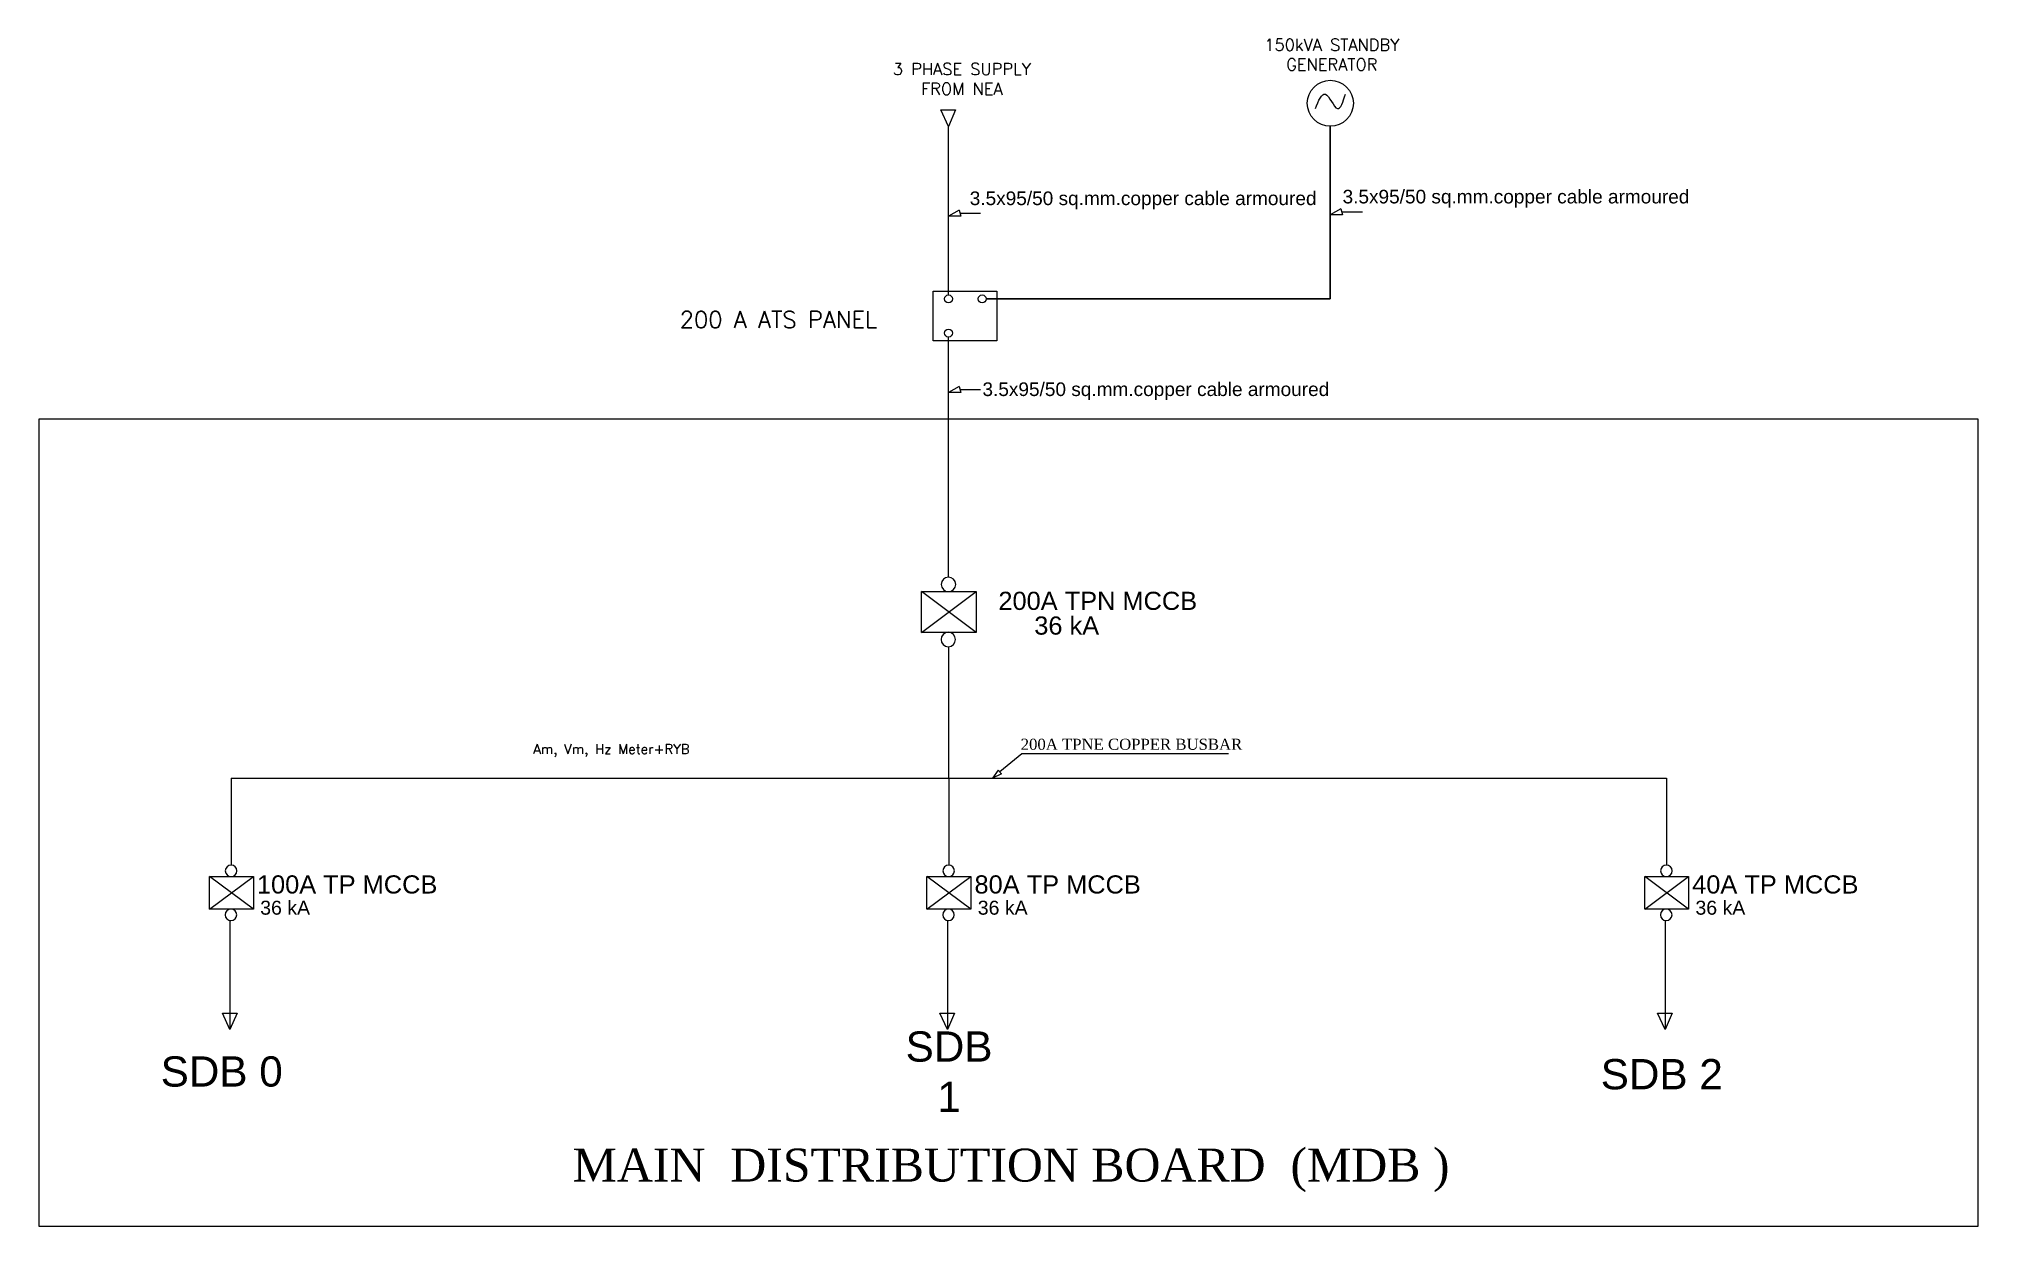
# Model space of a CAD drawing. Header units: millimetres. Extents: x 2390631 to 3337895, y 3598750 to 3969149.
# Drawn here: x 2960654 to 3057453, y 3909878 to 3969149 of the extents above; entities that cross this region are included whole.
import ezdxf

# ---------------------------------------------------------------- set-up
doc = ezdxf.new("R2010")
doc.units = ezdxf.units.MM
doc.header["$MEASUREMENT"] = 0
doc.layers.add('Singleline', color=82, linetype='Continuous', lineweight=20)
doc.styles.add('ARIAL', font='arial.ttf')
doc.styles.add('MM', font='dutch.ttf')
doc.styles.add('ordinary', font='romans.shx')
doc.styles.add('ROOM', font='arial.ttf')

msp = doc.modelspace()

# ---------------------------------------------------------------- texts
at = {"layer": 'Singleline', "color": 1}
for s, height, style, p in [('3.5x95/50 sq.mm.copper cable armoured', 679.67, 'ROOM', (3007118, 3960847)), ('3.5x95/50 sq.mm.copper cable armoured', 679.67, 'ROOM', (3025727, 3960931)), ('3.5x95/50 sq.mm.copper cable armoured', 679.67, 'ROOM', (3007753, 3951317)), (' 200A TPN MCCB', 906.23, 'ROOM', (3008197, 3940641)), ('36 kA', 906.2, 'ROOM', (3010340, 3939407)), ('200A TPNE COPPER BUSBAR', 552.44, 'MM', (3009662, 3933659)), ('100A TP MCCB ', 906.23, 'ROOM', (2971542, 3926485)), ('80A TP MCCB ', 906.23, 'ROOM', (3007356, 3926485)), ('40A TP MCCB ', 906.23, 'ROOM', (3043176, 3926485)), ('36 kA', 697.1, 'ROOM', (2971704, 3925428)), ('36 kA', 697.1, 'ROOM', (3007518, 3925428)), ('36 kA', 697.1, 'ROOM', (3043338, 3925428)), ('MAIN  DISTRIBUTION BOARD  (MDB )', 1645.25, 'MM', (2987301, 3912108))]:
    msp.add_text(s, height=height, dxfattribs=dict(at, style=style)).set_placement(p)
at = {"layer": 'Singleline', "color": 1, "style": 'ordinary'}
for s, insert, char_height, width, attachment_point in [('150kVA STANDBY \\PGENERATOR', (3025190, 3969149), 593.1, 17130.08, 2), ('3 PHASE SUPPLY FROM NEA', (3006725, 3967938), 593.1, 8414.21, 2), ('200 A ATS PANEL', (2992643, 3955551), 830.34, 23982.12, 1)]:
    msp.add_mtext(s, dxfattribs=dict(at, insert=insert, char_height=char_height, width=width, attachment_point=attachment_point))
at = {"layer": 'Singleline', "insert": (2989233, 3933939), "char_height": 486.65, "width": 14055.45, "attachment_point": 2, "style": 'ordinary'}
msp.add_mtext('Am, Vm, Hz Meter+RYB', dxfattribs=at)
at = {"layer": 'Singleline', "color": 1, "linetype": 'Continuous', "lineweight": 35, "char_height": 1509.3, "attachment_point": 5, "style": 'ARIAL'}
for s, insert, width in [('SDB 1', (3006087, 3917590), 5599.61), ('SDB 2', (3041659, 3917456), 8868.92)]:
    msp.add_mtext(s, dxfattribs=dict(at, insert=insert, width=width))
at = {"layer": 'Singleline', "color": 1, "linetype": 'Continuous', "lineweight": 35, "insert": (2969784, 3917591), "char_height": 1509.3, "attachment_point": 5, "style": 'ARIAL'}
msp.add_mtext('SDB 0', dxfattribs=at)

# ---------------------------------------------------------------- linework, layer by layer
at = {"layer": 'Singleline', "ltscale": 2.5}
for p, q in [((3005680, 3965595), (3006413, 3965595)), ((3006588, 3960596), (3006667, 3960296)), ((3025646, 3960654), (3025725, 3960354)), ((3006588, 3951785), (3006667, 3951485)), ((3008544, 3932650), (3008707, 3932455)), ((2969815, 3920519), (2970548, 3920519)), ((3005629, 3920519), (3006362, 3920519)), ((3041450, 3920519), (3042182, 3920519))]:
    msp.add_line(p, q, dxfattribs=at)
at = {"layer": 'Singleline', "color": 140}
for p, q in [((3006059, 3959059), (3006059, 3964779)), ((3006059, 3956365), (3006059, 3959059)), ((3006059, 3949678), (3006059, 3954260))]:
    msp.add_line(p, q, dxfattribs=at)
at = {"layer": 'Singleline', "color": 4, "lineweight": 25, "ltscale": 10}
for p, q in [((3025116, 3956167), (3025116, 3964779)), ((3007938, 3956167), (3025116, 3956167))]:
    msp.add_line(p, q, dxfattribs=at)
at = {"layer": 'Singleline'}
for p, q in [((3006588, 3960596), (3006059, 3960296)), ((3006667, 3960296), (3006059, 3960296)), ((3025646, 3960654), (3025116, 3960354)), ((3025725, 3960354), (3025116, 3960354)), ((3006588, 3951785), (3006059, 3951485)), ((3006667, 3951485), (3006059, 3951485)), ((3006059, 3942274), (3006059, 3949678)), ((3004703, 3939515), (3007445, 3941553)), ((3007445, 3939515), (3004703, 3941553)), ((3006073, 3932244), (3006073, 3938804)), ((2970259, 3932244), (3041888, 3932244)), ((3008544, 3932650), (3008254, 3932244)), ((3008707, 3932455), (3008254, 3932244)), ((2969170, 3925699), (2971364, 3927329)), ((2971364, 3925699), (2969170, 3927329)), ((3004984, 3925699), (3007178, 3927329)), ((3007178, 3925699), (3004984, 3927329)), ((3040805, 3925699), (3042999, 3927329)), ((3042999, 3925699), (3040805, 3927329))]:
    msp.add_line(p, q, dxfattribs=at)
at = {"layer": 'Singleline', "color": 4}
for p, q in [((3006628, 3960446), (3007659, 3960446)), ((3025685, 3960504), (3026717, 3960504)), ((3006628, 3951635), (3007659, 3951635))]:
    msp.add_line(p, q, dxfattribs=at)
at = {"layer": 'Singleline', "ltscale": 3}
for p, q in [((3057453, 3950166), (2960654, 3950166)), ((2960654, 3950166), (2960654, 3909878)), ((3057453, 3909878), (3057453, 3950166)), ((2960654, 3909878), (3057453, 3909878))]:
    msp.add_line(p, q, dxfattribs=at)
at = {"layer": 'Singleline', "ltscale": 6}
for p, q in [((2970259, 3932244), (2970259, 3927907)), ((3006073, 3932244), (3006073, 3927907)), ((3041888, 3932244), (3041888, 3927907)), ((2970193, 3925134), (2970193, 3919703)), ((3006008, 3925134), (3006008, 3919703)), ((3041828, 3925134), (3041828, 3919703))]:
    msp.add_line(p, q, dxfattribs=at)
at = {"layer": 'Singleline'}
for points in [[(3006413, 3965595), (3006059, 3964779), (3005680, 3965595)], [(3020030, 3933465), (3009724, 3933465), (3008625, 3932553)], [(2970548, 3920519), (2970193, 3919703), (2969815, 3920519)], [(3006362, 3920519), (3006008, 3919703), (3005629, 3920519)], [(3042182, 3920519), (3041828, 3919703), (3041450, 3920519)]]:
    msp.add_lwpolyline(points, dxfattribs=at)
at = {"layer": 'Singleline', "color": 4}
msp.add_lwpolyline([(3005291, 3956548), (3008479, 3956548), (3008479, 3954072), (3005291, 3954072)], close=True, dxfattribs=at)
at = {"layer": 'Singleline'}
for points in [[(3004703, 3941553), (3007445, 3941553), (3007445, 3939515), (3004703, 3939515)], [(2969170, 3927329), (2971364, 3927329), (2971364, 3925699), (2969170, 3925699)], [(3004984, 3927329), (3007178, 3927329), (3007178, 3925699), (3004984, 3925699)], [(3040805, 3927329), (3042999, 3927329), (3042999, 3925699), (3040805, 3925699)]]:
    msp.add_lwpolyline(points, close=True, dxfattribs=at)
msp.add_circle((3025116, 3965929), 1149, dxfattribs=at)
at = {"layer": 'Singleline', "color": 140}
for centre in [(3006059, 3956167), (3007739, 3956167), (3006059, 3954459)]:
    msp.add_circle(centre, 199, dxfattribs=at)
at = {"layer": 'Singleline', "extrusion": (0, 0, -1)}
for centre, major_axis, start_param, end_param in [((3006057, 3941913), (255, 255), -0.785526, 5.497659), ((3006048, 3939164), (-255, 255), 0.78527, 7.068455), ((2970253, 3927618), (204, 204), -0.785526, 5.497659), ((3006067, 3927618), (204, 204), -0.785526, 5.497659), ((3041888, 3927618), (204, 204), -0.785526, 5.497659), ((2970246, 3925418), (-204, 204), 0.78527, 7.068455), ((3006060, 3925418), (-204, 204), 0.78527, 7.068455), ((3041881, 3925418), (-204, 204), 0.78527, 7.068455)]:
    msp.add_ellipse(centre, major_axis=major_axis, ratio=1, start_param=start_param, end_param=end_param, dxfattribs=at)
at = {"layer": 'Singleline'}
msp.add_spline([(3024370, 3965665), (3024867, 3966379), (3025468, 3965665), (3025872, 3966389)], degree=3, dxfattribs=at)

msp.set_redraw_order([(e.dxf.handle, doc.entitydb.next_handle()) for e in msp.query("TEXT MTEXT ATTDEF DIMENSION ARC_DIMENSION")])  # texts and dimensions are drawn at this point

doc.saveas('drawing.dxf')
